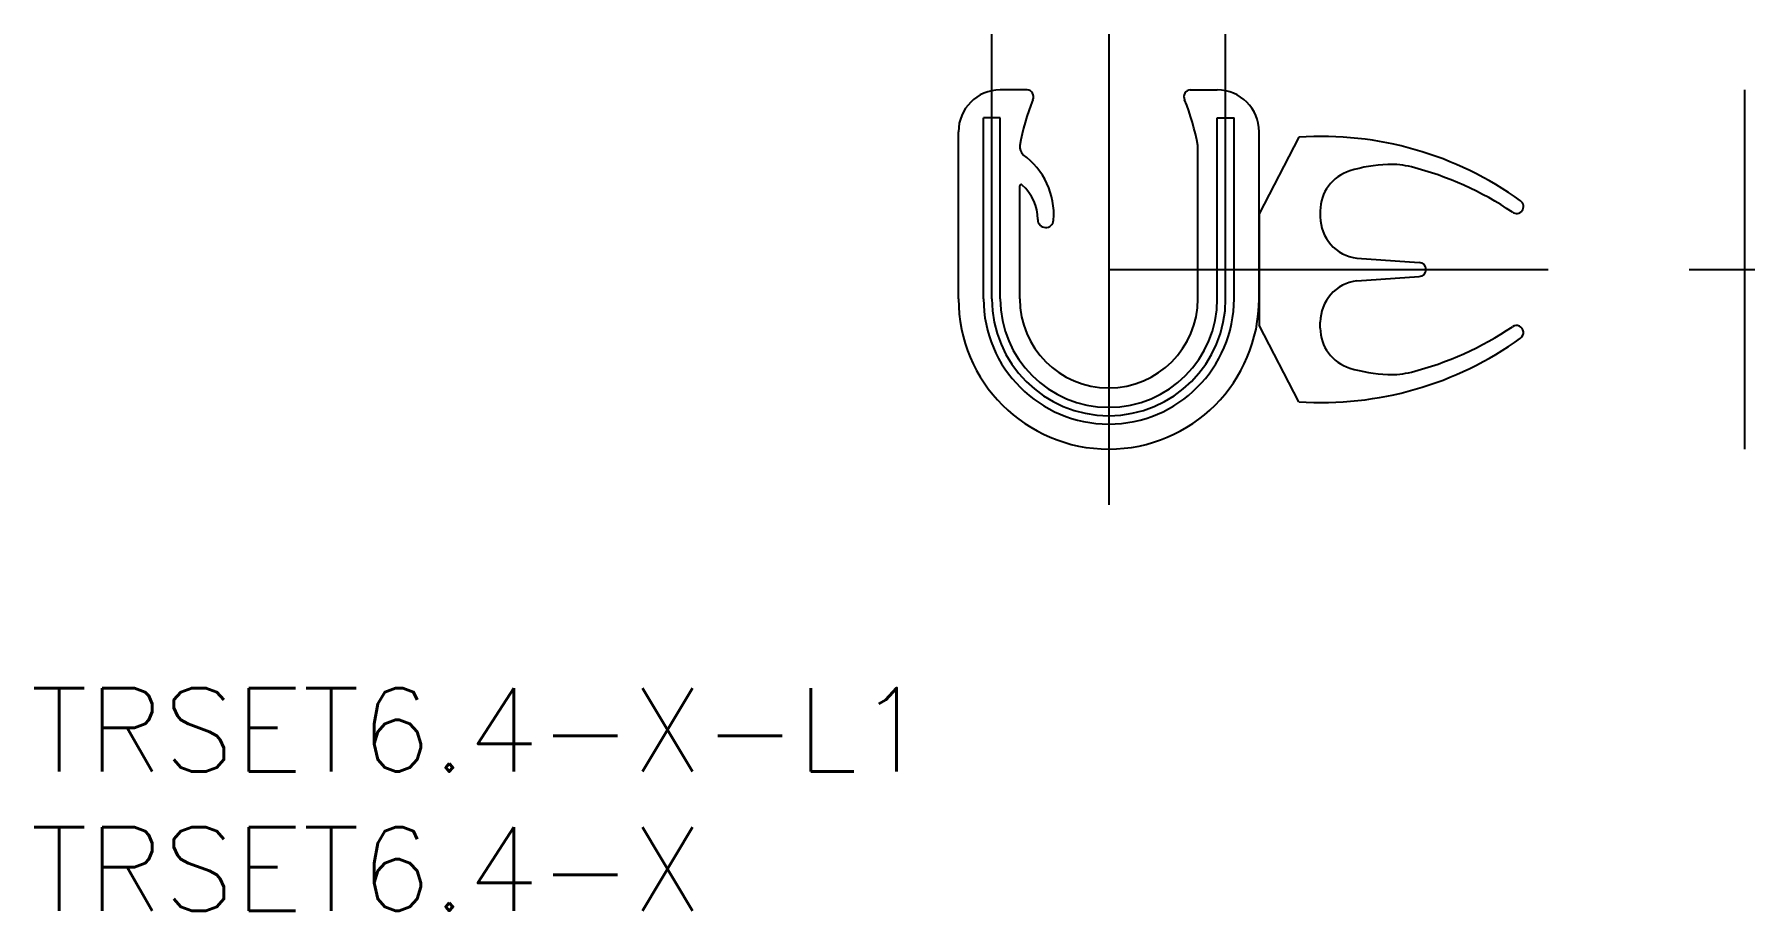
# Model space of a CAD drawing. Extents: x -39 to 1025, y -23 to 8.
# Drawn here: x -38.6 to 22.9, y -23 to 8.4 of the extents above; entities that cross this region are included whole.
import ezdxf

# ---------------------------------------------------------------- set-up
doc = ezdxf.new("R2010")
doc.units = 0
doc.linetypes.add('CENTER', pattern=[50.8, 31.75, -6.35, 6.35, -6.35])
doc.layers.get('0').update_dxf_attribs({"linetype": 'CONTINUOUS'})
doc.layers.add('CENTER', color=1, linetype='CENTER')
doc.styles.get("Standard").update_dxf_attribs({"font": 'txt.shx', "height": 3, "bigfont": 'bigfont.shx'})

# ---------------------------------------------------------------- blocks, each defined once
blk = doc.blocks.new('*U5')
at = {"color": 7, "linetype": 'CONTINUOUS'}
blk.add_text('TRSET6.4-X-L1', height=3, dxfattribs=at).set_placement((-38.737, -18.032))
blk = doc.blocks.new('*U6')
at = {"color": 7, "linetype": 'CONTINUOUS'}
blk.add_text('TRSET6.4-X', height=3, dxfattribs=at).set_placement((-38.737, -23.032))

msp = doc.modelspace()

# ---------------------------------------------------------------- linework, layer by layer
at = {"color": 7, "linetype": 'CONTINUOUS'}
for p, q in [((-2.93, 6.45), (-3.9, 6.45)), ((2.93, 6.45), (3.9, 6.45)), ((22.852, -6.45), (22.852, 6.45)), ((-5.4, -1.05), (-5.4, 4.95)), ((-3.9, 5.45), (-4.5, 5.45)), ((-4.5, -1.05), (-4.5, 5.45)), ((-3.9, -1.05), (-3.9, 5.45)), ((3.9, -1.05), (3.9, 5.45)), ((3.9, 5.45), (4.5, 5.45)), ((4.5, -1.05), (4.5, 5.45)), ((5.4, -1.05), (5.4, 4.95)), ((3.2, -1.05), (3.2, 4.45)), ((6.83, 4.75), (5.4, 2)), ((-3.2, -1.05), (-3.2, 3)), ((3.2, -1.05), (3.2, 3)), ((5.4, 2), (5.4, -2)), ((7.6, 2.107), (7.6, 1.891)), ((5.4, 1.5), (5.4, -1.5)), ((8.916, 0.403), (11.15, 0.25)), ((8.916, -0.403), (11.15, -0.25)), ((6.83, -4.75), (5.4, -2)), ((7.6, -2.107), (7.6, -1.891))]:
    msp.add_line(p, q, dxfattribs=at)
for centre, radius, start, end in [((-3.9, 4.95), 1.5, 90, 180), ((-2.95, 6.201), 0.25, 335.29715, 85.46796), ((2.95, 6.201), 0.25, 94.53204, 204.70285), ((3.9, 4.95), 1.5, 0, 90), ((5.238, 2.897), 8.58, 158.10482, 169.57053), ((-5.238, 2.897), 8.58, 10.42947, 21.89518), ((-2.7, 4.45), 0.5, 180, 220.71511), ((7.641, -7.445), 12.222, 54.16478, 93.80478), ((-4.626, 1.971), 2.651, 355.68601, 54.29609), ((10.223, -1.514), 5.291, 92.16691, 107.22461), ((10.136, 0.776), 3, 75.67841, 92.16691), ((9.1, 2.107), 1.5, 107.22461, 180), ((7.995, -7.61), 11.655, 56.05117, 75.67841), ((-3.15, 3), 0.05, 35.66522, 180), ((-4.191, 1.798), 1.639, 359.85258, 48.68729), ((14.65, 2.261), 0.25, 234.16478, 54.16478), ((9.1, 1.891), 1.5, 180, 262.95215), ((-2.267, 1.793), 0.285, 179.85258, 355.68601), ((11.15, 0), 0.25, 270, 90), ((9.1, -1.891), 1.5, 97.04785, 180), ((0, -1.05), 5.4, 180, 0), ((0, -1.05), 4.5, 180, 0), ((0, -1.05), 3.9, 180, 0), ((0, -1.05), 3.2, 180, 0), ((9.1, -2.107), 1.5, 180, 252.77539), ((7.995, 7.61), 11.655, 284.32159, 303.94883), ((14.65, -2.261), 0.25, 305.83522, 125.83522), ((7.641, 7.445), 12.222, 266.19522, 305.83522), ((10.223, 1.514), 5.291, 252.77539, 267.83309), ((10.136, -0.776), 3, 267.83309, 284.32159)]:
    msp.add_arc(centre, radius, start, end, dxfattribs=at)
at = {"layer": 'CENTER', "color": 1, "linetype": 'CENTER'}
for p, q in [((-4.2, -1.05), (-4.2, 8.45)), ((0, 8.45), (0, -8.45)), ((4.2, -1.05), (4.2, 8.45)), ((0, 0), (15.782, 0)), ((20.852, 0), (1024.852, 0))]:
    msp.add_line(p, q, dxfattribs=at)
msp.add_arc((0, -1.05), 4.2, 180, 0, dxfattribs=at)

# ---------------------------------------------------------------- block references
at = {"color": 7, "linetype": 'CONTINUOUS'}
for name in ['*U5', '*U6']:
    msp.add_blockref(name, (0, 0), dxfattribs=at)

doc.saveas('drawing.dxf')
